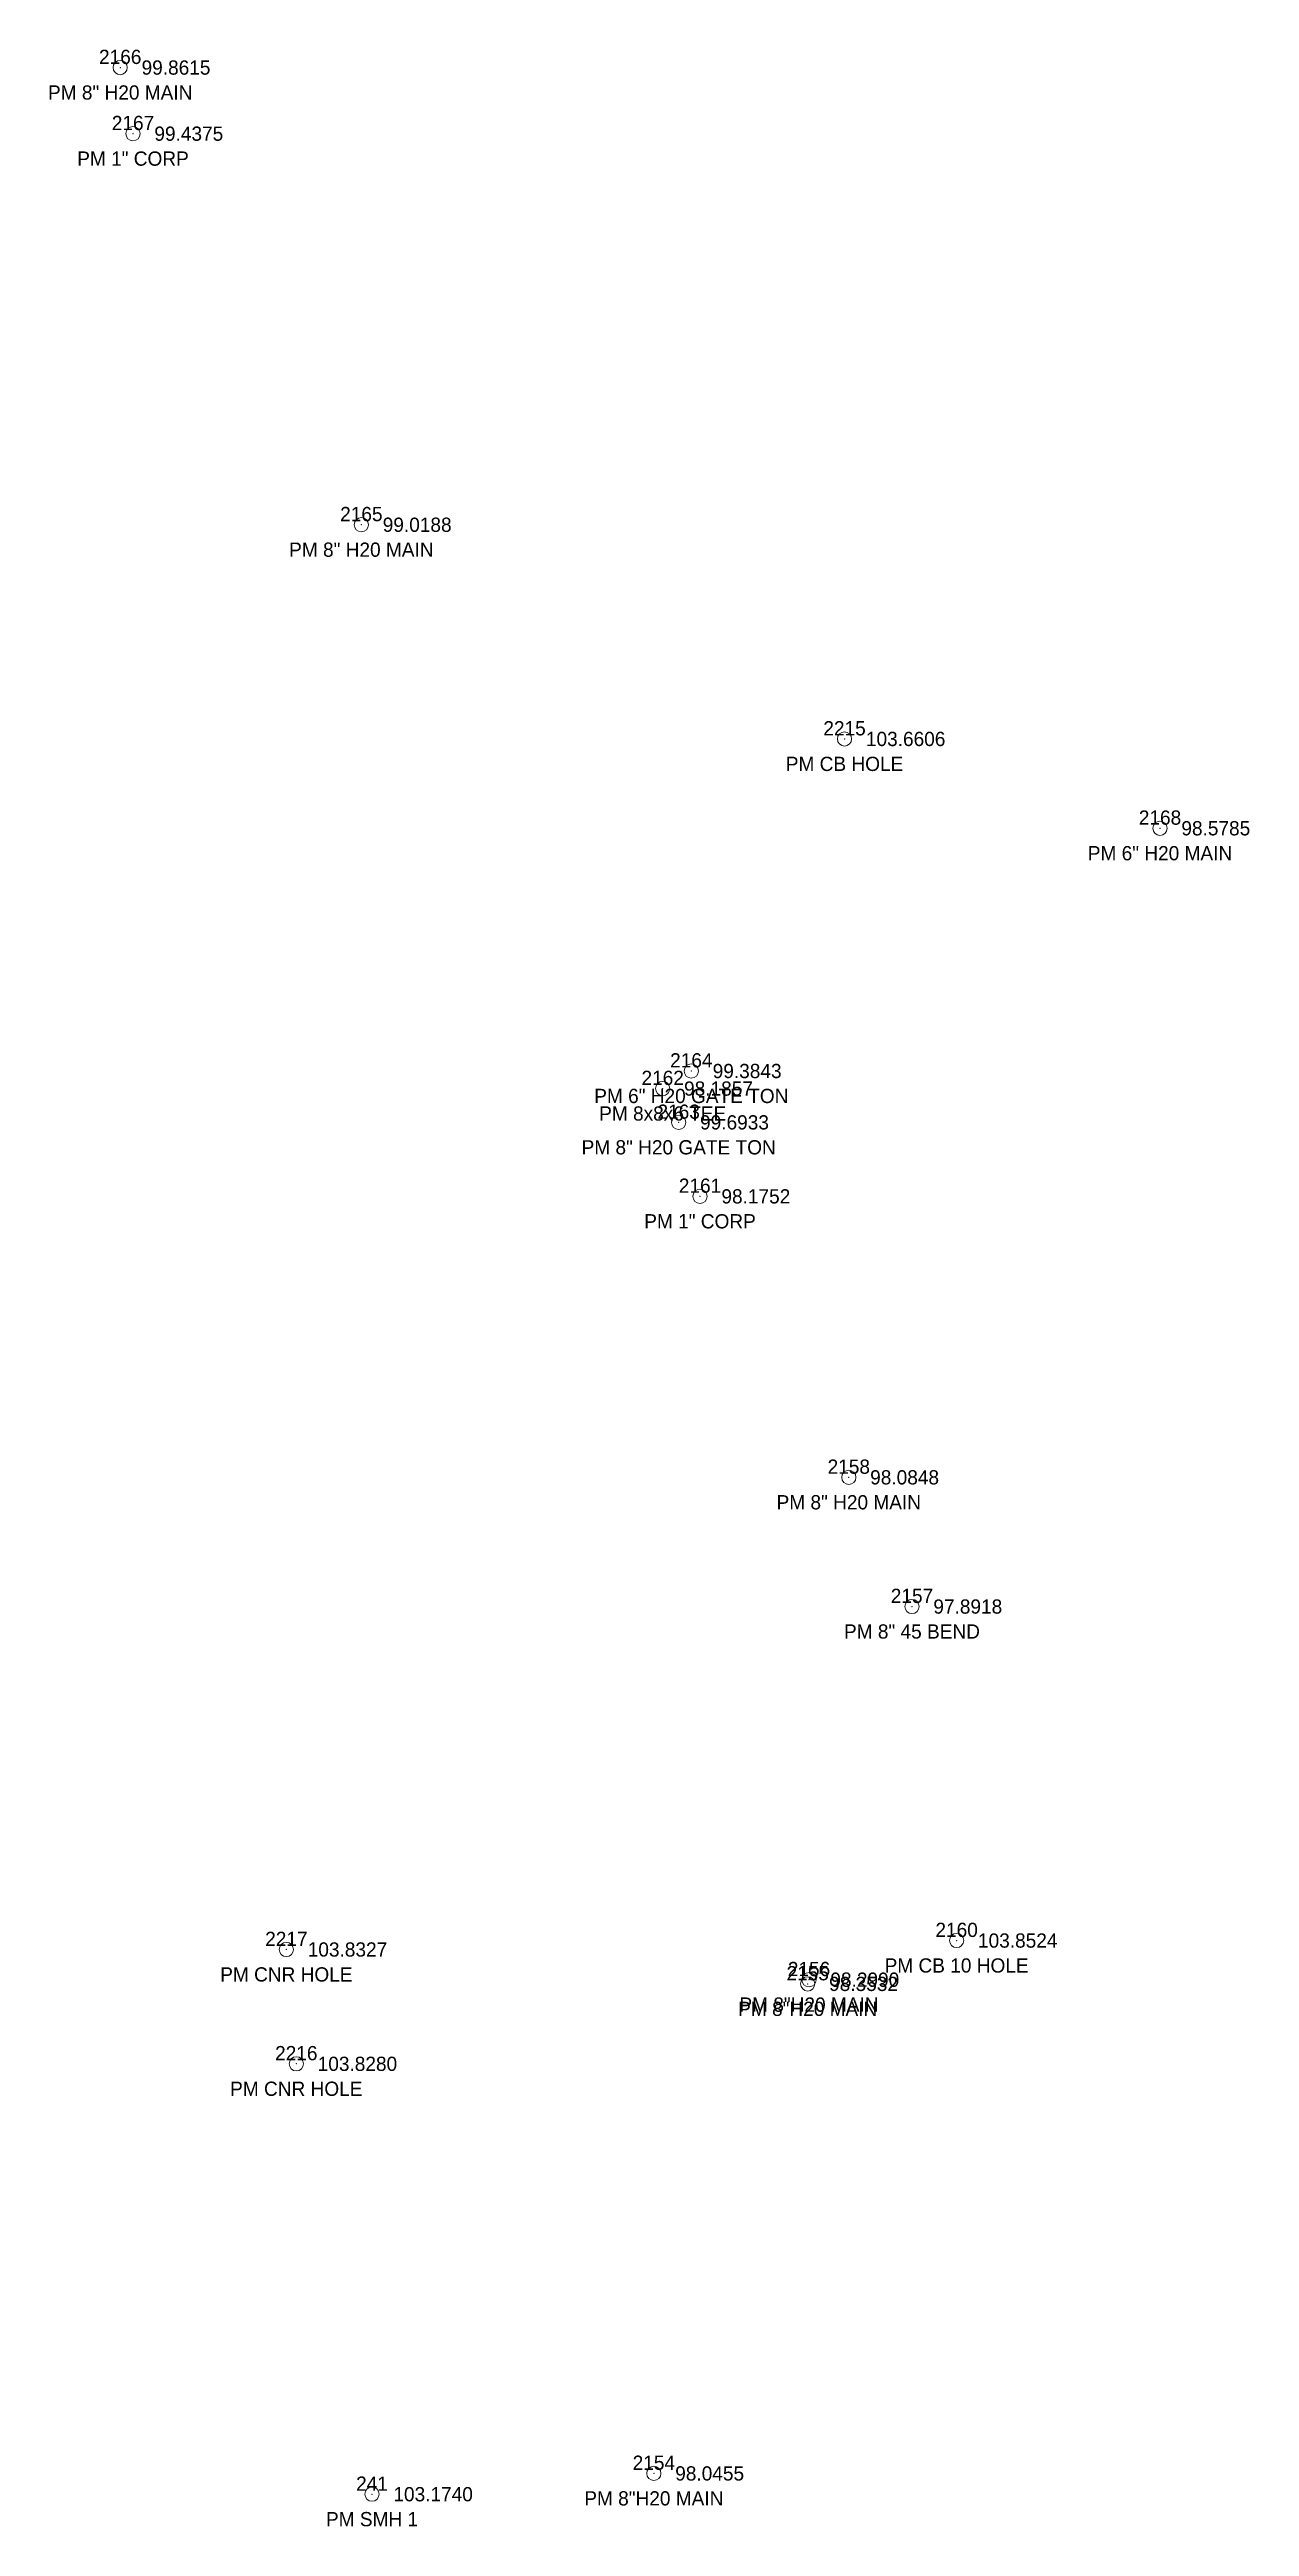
# Model space of a CAD drawing. Extents: x 1196333 to 1196982, y 245092 to 245652.
# Drawn here: x 1196761.6 to 1196803.7, y 245565.5 to 245652.4 of the extents above; entities that cross this region are included whole.
import ezdxf
from ezdxf.enums import TextEntityAlignment as Align

# ---------------------------------------------------------------- set-up
doc = ezdxf.new("R2010")
doc.units = 21
doc.header["$LTSCALE"] = 50
doc.header["$MEASUREMENT"] = 0
for name, color, linetype, lineweight, true_color in [('PNTDESC', 3, 'Continuous', 0, 0x00ff00), ('PNTELEV', 5, 'Continuous', 0, 0x0000ff), ('PNTS', 1, 'Continuous', 0, 0xff0000)]:
    doc.layers.add(name, color=color, linetype=linetype, lineweight=lineweight, true_color=true_color)
doc.layers.add('PNTNO', color=7, linetype='Continuous', lineweight=0)
doc.styles.add('PTXT', font='txt', dxfattribs={"height": 0.304801})

msp = doc.modelspace()

# ---------------------------------------------------------------- texts
at = {"layer": 'PNTDESC', "style": 'PTXT'}
for s, p in [('PM 8" H20 MAIN', (1196764.0951, 245650.93, 99.8615)), ('PM 1" CORP', (1196764.544, 245648.6095, 99.4375)), ('PM 8" H20 MAIN', (1196772.5569, 245634.8822, 99.0188)), ('PM CB HOLE', (1196789.5108, 245627.3633, 103.6606)), ('PM 6" H20 MAIN', (1196800.5798, 245624.2277, 98.5785)), ('PM 6" H20 GATE TON', (1196784.1348, 245615.7071, 99.3843)), ('PM 8x8x6 TEE', (1196783.1304, 245615.0914, 98.1857)), ('PM 8" H20 GATE TON', (1196783.6916, 245613.9048, 99.6933)), ('PM 1" CORP', (1196784.4406, 245611.3074, 98.1752)), ('PM 8" H20 MAIN', (1196789.6603, 245601.4446, 98.0848)), ('PM 8" 45 BEND', (1196791.8771, 245596.9093, 97.8918)), ('PM CNR HOLE', (1196769.9254, 245584.8715, 103.8327)), ('PM CB 10 HOLE', (1196793.4438, 245585.1854, 103.8524)), ('PM 8"H20 MAIN', (1196788.219, 245583.6639, 98.3532)), ('PM 8"H20 MAIN', (1196788.2642, 245583.8116, 98.299)), ('PM CNR HOLE', (1196770.2742, 245580.858, 103.828)), ('PM SMH 1', (1196772.931, 245565.751, 103.174)), ('PM 8"H20 MAIN', (1196782.8197, 245566.4806, 98.0455))]:
    msp.add_text(s, height=0.5, dxfattribs=at).set_placement(p, align=Align.MIDDLE)
at = {"layer": 'PNTELEV', "style": 'PTXT'}
for s, p in [('99.8615', (1196764.8451, 245651.555, 99.8615)), ('99.4375', (1196765.294, 245649.2345, 99.4375)), ('99.0188', (1196773.3069, 245635.5072, 99.0188)), ('103.6606', (1196790.2608, 245627.9883, 103.6606)), ('98.5785', (1196801.3298, 245624.8527, 98.5785)), ('99.3843', (1196784.8848, 245616.3321, 99.3843)), ('98.1857', (1196783.8804, 245615.7164, 98.1857)), ('99.6933', (1196784.4416, 245614.5298, 99.6933)), ('98.1752', (1196785.1906, 245611.9324, 98.1752)), ('98.0848', (1196790.4103, 245602.0696, 98.0848)), ('97.8918', (1196792.6271, 245597.5343, 97.8918)), ('103.8327', (1196770.6754, 245585.4965, 103.8327)), ('103.8524', (1196794.1938, 245585.8104, 103.8524)), ('98.3532', (1196788.969, 245584.2889, 98.3532)), ('98.2990', (1196789.0142, 245584.4366, 98.299)), ('103.8280', (1196771.0242, 245581.483, 103.828)), ('103.1740', (1196773.681, 245566.376, 103.174)), ('98.0455', (1196783.5697, 245567.1056, 98.0455))]:
    msp.add_text(s, height=0.5, dxfattribs=at).set_placement(p)
at = {"layer": 'PNTNO', "style": 'PTXT'}
for s, p in [('2166', (1196764.0951, 245652.18, 99.8615)), ('2167', (1196764.544, 245649.8595, 99.4375)), ('2165', (1196772.5569, 245636.1322, 99.0188)), ('2215', (1196789.5108, 245628.6133, 103.6606)), ('2168', (1196800.5798, 245625.4777, 98.5785)), ('2162', (1196783.1304, 245616.3414, 98.1857)), ('2164', (1196784.1348, 245616.9571, 99.3843)), ('2163', (1196783.6916, 245615.1548, 99.6933)), ('2161', (1196784.4406, 245612.5574, 98.1752)), ('2158', (1196789.6603, 245602.6946, 98.0848)), ('2157', (1196791.8771, 245598.1593, 97.8918)), ('2217', (1196769.9254, 245586.1215, 103.8327)), ('2160', (1196793.4438, 245586.4354, 103.8524)), ('2155', (1196788.219, 245584.9139, 98.3532)), ('2156', (1196788.2642, 245585.0616, 98.299)), ('2216', (1196770.2742, 245582.108, 103.828)), ('2154', (1196782.8197, 245567.7306, 98.0455)), ('241', (1196772.931, 245567.001, 103.174))]:
    msp.add_text(s, height=0.5, dxfattribs=at).set_placement(p, align=Align.MIDDLE)

# ---------------------------------------------------------------- linework, layer by layer
at = {"layer": 'PNTS', "linetype": 'Continuous'}
for centre in [(1196764.0951, 245651.805, 99.8615), (1196764.544, 245649.4845, 99.4375), (1196772.5569, 245635.7572, 99.0188), (1196789.5108, 245628.2383, 103.6606), (1196800.5798, 245625.1027, 98.5785), (1196784.1348, 245616.5821, 99.3843), (1196783.1304, 245615.9664, 98.1857), (1196783.6916, 245614.7798, 99.6933), (1196784.4406, 245612.1824, 98.1752), (1196789.6603, 245602.3196, 98.0848), (1196791.8771, 245597.7843, 97.8918), (1196769.9254, 245585.7465, 103.8327), (1196793.4438, 245586.0604, 103.8524), (1196788.219, 245584.5389, 98.3532), (1196788.2642, 245584.6866, 98.299), (1196770.2742, 245581.733, 103.828), (1196772.931, 245566.626, 103.174), (1196782.8197, 245567.3556, 98.0455)]:
    msp.add_circle(centre, 0.25, dxfattribs=at)
at = {"layer": 'PNTS'}
for p in [(1196764.0951, 245651.805, 99.8615), (1196764.544, 245649.4845, 99.4375), (1196772.5569, 245635.7572, 99.0188), (1196789.5108, 245628.2383, 103.6606), (1196800.5798, 245625.1027, 98.5785), (1196784.1348, 245616.5821, 99.3843), (1196783.1304, 245615.9664, 98.1857), (1196783.6916, 245614.7798, 99.6933), (1196784.4406, 245612.1824, 98.1752), (1196789.6603, 245602.3196, 98.0848), (1196791.8771, 245597.7843, 97.8918), (1196793.4438, 245586.0604, 103.8524), (1196769.9254, 245585.7465, 103.8327), (1196788.219, 245584.5389, 98.3532), (1196788.2642, 245584.6866, 98.299), (1196770.2742, 245581.733, 103.828), (1196782.8197, 245567.3556, 98.0455), (1196772.931, 245566.626, 103.174)]:
    msp.add_point(p, dxfattribs=at)

msp.set_redraw_order([(e.dxf.handle, doc.entitydb.next_handle()) for e in msp.query("TEXT MTEXT ATTDEF DIMENSION ARC_DIMENSION")])  # texts and dimensions are drawn at this point

doc.saveas('drawing.dxf')
